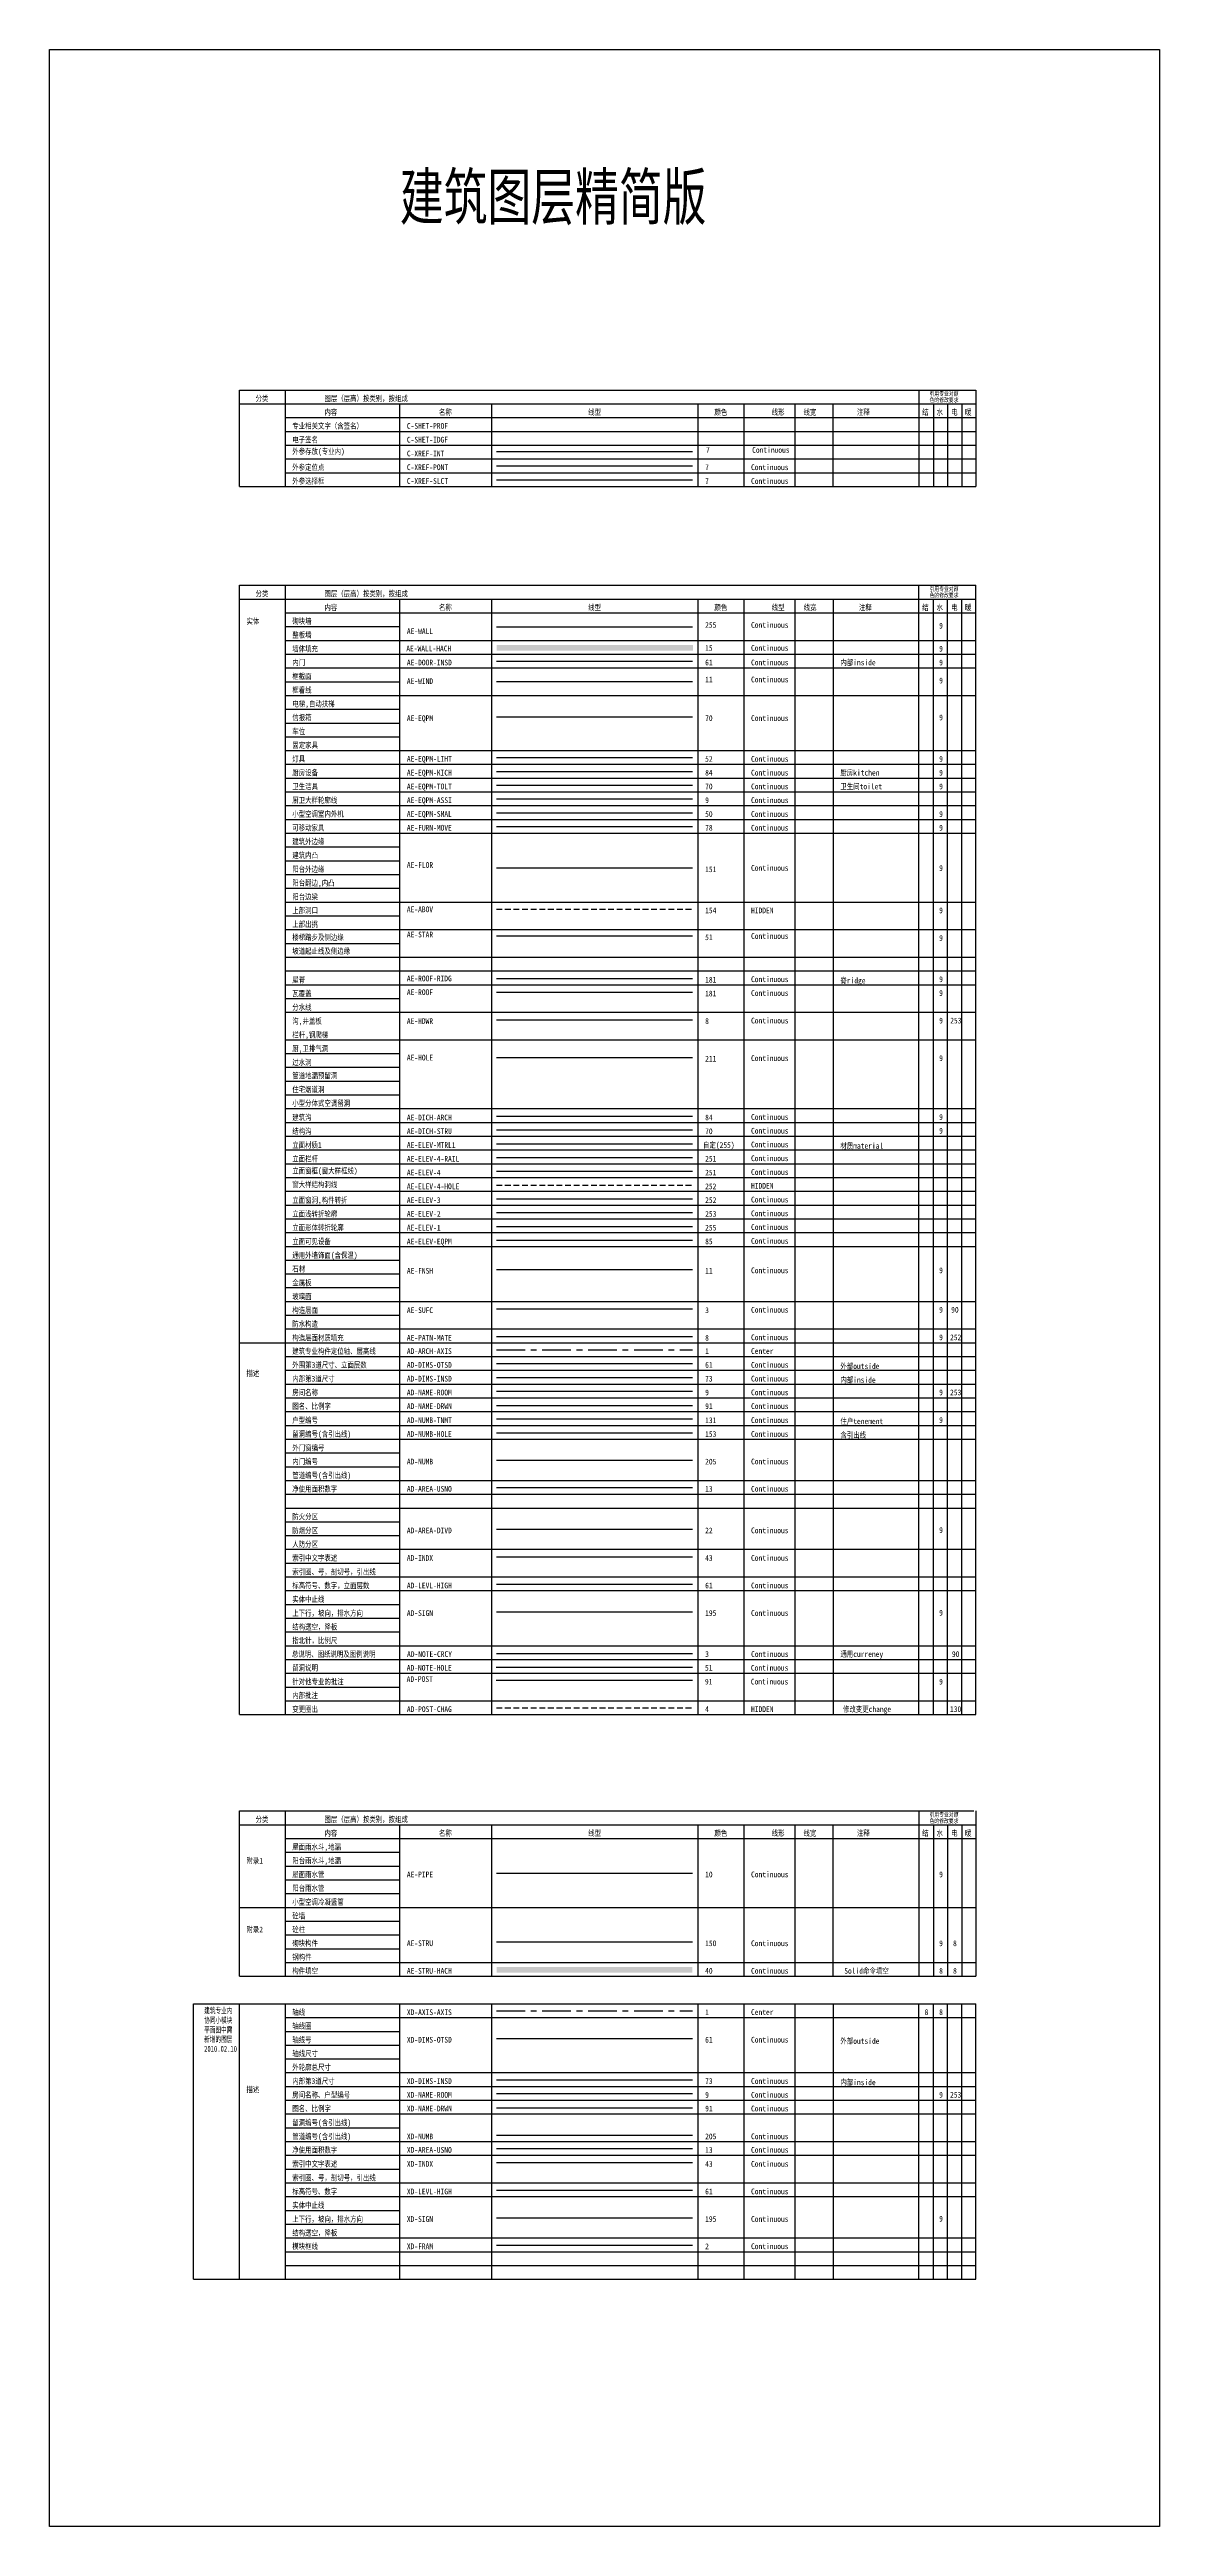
# Model space of a CAD drawing. Extents: x 517381295 to 519272522, y 3499086963 to 3500603577.
# Drawn here: x 517381295 to 517429672, y 3499239566 to 3499347477 of the extents above; entities that cross this region are included whole.
import ezdxf

# ---------------------------------------------------------------- set-up
doc = ezdxf.new("R2010")
doc.units = 0
doc.header["$LTSCALE"] = 1000
doc.header["$MEASUREMENT"] = 0
doc.linetypes.add('CENTER', pattern=[2, 1.25, -0.25, 0.25, -0.25])
doc.linetypes.add('HIDDEN', pattern=[0.375, 0.25, -0.125])
doc.layers.get('DEFPOINTS').update_dxf_attribs({"color": 8, "linetype": 'CONTINUOUS'})
for name, color, linetype in [('AD-ARCH-AXIS', 1, 'CENTER'), ('AD-AREA-DIVD', 22, 'CONTINUOUS'), ('AD-AREA-USNO', 13, 'CONTINUOUS'), ('AD-DIMS-INSD', 73, 'CONTINUOUS'), ('AD-DIMS-OTSD', 61, 'CONTINUOUS'), ('AD-INDX', 43, 'CONTINUOUS'), ('AD-LEVL-HIGH', 61, 'CONTINUOUS'), ('AD-NAME-DRWN', 91, 'CONTINUOUS'), ('AD-NAME-ROOM', 9, 'CONTINUOUS'), ('AD-NOTE-CRCY', 3, 'CONTINUOUS'), ('AD-NOTE-HOLE', 51, 'CONTINUOUS'), ('AD-NUMB', 205, 'CONTINUOUS'), ('AD-NUMB-HOLE', 153, 'CONTINUOUS'), ('AD-NUMB-TNMT', 131, 'CONTINUOUS'), ('AD-POST', 91, 'CONTINUOUS'), ('AD-POST-CHAG', 4, 'HIDDEN'), ('AD-SIGN', 195, 'CONTINUOUS'), ('AE-ABOV', 154, 'HIDDEN'), ('AE-DICH-ARCH', 84, 'CONTINUOUS'), ('AE-DICH-STRU', 70, 'CONTINUOUS'), ('AE-DOOR-INSD', 61, 'CONTINUOUS'), ('AE-ELEV-1', 255, 'CONTINUOUS'), ('AE-ELEV-2', 253, 'CONTINUOUS'), ('AE-ELEV-3', 252, 'CONTINUOUS'), ('AE-ELEV-4', 251, 'CONTINUOUS'), ('AE-ELEV-4-HOLE', 252, 'HIDDEN'), ('AE-ELEV-4-RAIL', 251, 'CONTINUOUS'), ('AE-ELEV-EQPM', 85, 'CONTINUOUS'), ('AE-ELEV-MTRL1', 7, 'CONTINUOUS'), ('AE-EQPM', 70, 'CONTINUOUS'), ('AE-EQPM-ASSI', 9, 'CONTINUOUS'), ('AE-EQPM-KICH', 84, 'CONTINUOUS'), ('AE-EQPM-LIHT', 52, 'CONTINUOUS'), ('AE-EQPM-SMAL', 50, 'CONTINUOUS'), ('AE-EQPM-TOLT', 70, 'CONTINUOUS'), ('AE-FLOR', 151, 'CONTINUOUS'), ('AE-FNSH', 11, 'CONTINUOUS'), ('AE-FURN-MOVE', 78, 'CONTINUOUS'), ('AE-HDWR', 8, 'CONTINUOUS'), ('AE-HOLE', 211, 'CONTINUOUS'), ('AE-PATN-MATE', 8, 'CONTINUOUS'), ('AE-PIPE', 10, 'CONTINUOUS'), ('AE-ROOF', 181, 'CONTINUOUS'), ('AE-ROOF-RIDG', 181, 'CONTINUOUS'), ('AE-STAR', 51, 'CONTINUOUS'), ('AE-STRU', 150, 'CONTINUOUS'), ('AE-STRU-HACH', 40, 'CONTINUOUS'), ('AE-SUFC', 3, 'CONTINUOUS'), ('AE-WALL', 255, 'CONTINUOUS'), ('AE-WALL-HACH', 15, 'CONTINUOUS'), ('AE-WIND', 11, 'CONTINUOUS'), ('C-XREF-INT', 7, 'CONTINUOUS'), ('XD-AREA-USNO', 13, 'CONTINUOUS'), ('XD-AXIS-AXIS', 1, 'CENTER'), ('XD-DIMS-INSD', 73, 'CONTINUOUS'), ('XD-DIMS-OTSD', 61, 'CONTINUOUS'), ('XD-INDX', 43, 'CONTINUOUS'), ('XD-LEVL-HIGH', 61, 'CONTINUOUS'), ('XD-NAME-DRWN', 91, 'CONTINUOUS'), ('XD-NAME-ROOM', 9, 'CONTINUOUS'), ('XD-NUMB', 205, 'CONTINUOUS'), ('XD-SIGN', 195, 'CONTINUOUS')]:
    doc.layers.add(name, color=color, linetype=linetype)
for name, color, linetype, plot in [('C-XREF-PONT', 7, 'CONTINUOUS', False), ('C-XREF-SLCT', 7, 'CONTINUOUS', False), ('XD-FRAM', 2, 'CONTINUOUS', False)]:
    doc.layers.add(name, color=color, linetype=linetype, plot=plot)
doc.styles.add('TH-STYLE1', font='STFANGSO.TTF', dxfattribs={"width": 0.7})

msp = doc.modelspace()

# ---------------------------------------------------------------- linework, layer by layer
at = {"layer": 'AD-ARCH-AXIS'}
msp.add_line((517400770.4, 3499290827.1), (517409323.4, 3499290827.1), dxfattribs=at)
at = {"layer": 'AD-AREA-DIVD'}
msp.add_line((517400770.4, 3499283016.4), (517409323.4, 3499283016.4), dxfattribs=at)
at = {"layer": 'AD-AREA-USNO'}
msp.add_line((517400770.4, 3499284827.1), (517409323.4, 3499284827.1), dxfattribs=at)
at = {"layer": 'AD-DIMS-INSD'}
msp.add_line((517400770.4, 3499289627.1), (517409323.4, 3499289627.1), dxfattribs=at)
at = {"layer": 'AD-DIMS-OTSD'}
msp.add_line((517400770.4, 3499290227.1), (517409323.4, 3499290227.1), dxfattribs=at)
at = {"layer": 'AD-INDX'}
msp.add_line((517400770.4, 3499281816.4), (517409323.4, 3499281816.4), dxfattribs=at)
at = {"layer": 'AD-LEVL-HIGH'}
msp.add_line((517400770.4, 3499280616.4), (517409323.4, 3499280616.4), dxfattribs=at)
at = {"layer": 'AD-NAME-DRWN'}
msp.add_line((517400770.4, 3499288397.8), (517409323.4, 3499288397.8), dxfattribs=at)
at = {"layer": 'AD-NAME-ROOM'}
msp.add_line((517400770.4, 3499289027.1), (517409323.4, 3499289027.1), dxfattribs=at)
at = {"layer": 'AD-NOTE-CRCY'}
msp.add_line((517400772.4, 3499277597.8), (517409325.4, 3499277597.8), dxfattribs=at)
at = {"layer": 'AD-NOTE-HOLE'}
msp.add_line((517400766.1, 3499276997.8), (517409319.1, 3499276997.8), dxfattribs=at)
at = {"layer": 'AD-NUMB'}
msp.add_line((517400770.4, 3499286016.4), (517409323.4, 3499286016.4), dxfattribs=at)
at = {"layer": 'AD-NUMB-HOLE'}
msp.add_line((517400770.4, 3499287216.4), (517409323.4, 3499287216.4), dxfattribs=at)
at = {"layer": 'AD-NUMB-TNMT'}
msp.add_line((517400770.4, 3499287816.4), (517409323.4, 3499287816.4), dxfattribs=at)
at = {"layer": 'AD-POST'}
msp.add_line((517400760.7, 3499276429.5), (517409313.7, 3499276429.5), dxfattribs=at)
at = {"layer": 'AD-POST-CHAG'}
msp.add_line((517400770.9, 3499275229.5), (517409323.8, 3499275229.5), dxfattribs=at)
at = {"layer": 'AD-SIGN'}
msp.add_line((517400770.4, 3499279416.4), (517409323.4, 3499279416.4), dxfattribs=at)
at = {"layer": 'AE-ABOV'}
msp.add_line((517400770.4, 3499310029.5), (517409323.4, 3499310029.5), dxfattribs=at)
at = {"layer": 'AE-DICH-ARCH'}
msp.add_line((517400770.4, 3499301007.9), (517409323.4, 3499301007.9), dxfattribs=at)
at = {"layer": 'AE-DICH-STRU'}
msp.add_line((517400770.4, 3499300407.9), (517409323.4, 3499300407.9), dxfattribs=at)
at = {"layer": 'AE-DOOR-INSD'}
msp.add_line((517400770.4, 3499320829.5), (517409323.4, 3499320829.5), dxfattribs=at)
at = {"layer": 'AE-ELEV-1'}
msp.add_line((517400770.4, 3499296207.9), (517409323.4, 3499296207.9), dxfattribs=at)
at = {"layer": 'AE-ELEV-2'}
msp.add_line((517400770.4, 3499296807.9), (517409323.4, 3499296807.9), dxfattribs=at)
at = {"layer": 'AE-ELEV-3'}
msp.add_line((517400770.4, 3499297407.9), (517409323.4, 3499297407.9), dxfattribs=at)
at = {"layer": 'AE-ELEV-4'}
msp.add_line((517400770.4, 3499298607.9), (517409323.4, 3499298607.9), dxfattribs=at)
at = {"layer": 'AE-ELEV-4-HOLE'}
msp.add_line((517400770.4, 3499298007.9), (517409323.4, 3499298007.9), dxfattribs=at)
at = {"layer": 'AE-ELEV-4-RAIL'}
msp.add_line((517400770.4, 3499299207.9), (517409323.4, 3499299207.9), dxfattribs=at)
at = {"layer": 'AE-ELEV-EQPM'}
msp.add_line((517400770.4, 3499295607.9), (517409323.4, 3499295607.9), dxfattribs=at)
at = {"layer": 'AE-ELEV-MTRL1'}
msp.add_line((517400770.4, 3499299807.9), (517409323.4, 3499299807.9), dxfattribs=at)
at = {"layer": 'AE-EQPM'}
msp.add_line((517400770.4, 3499318404.1), (517409323.4, 3499318404.1), dxfattribs=at)
at = {"layer": 'AE-EQPM-ASSI', "color": 9}
msp.add_line((517400770.4, 3499314829.5), (517409323.4, 3499314829.5), dxfattribs=at)
at = {"layer": 'AE-EQPM-KICH'}
msp.add_line((517400770.4, 3499316029.5), (517409323.4, 3499316029.5), dxfattribs=at)
at = {"layer": 'AE-EQPM-LIHT'}
msp.add_line((517400770.4, 3499316629.5), (517409323.4, 3499316629.5), dxfattribs=at)
at = {"layer": 'AE-EQPM-SMAL'}
msp.add_line((517400770.4, 3499314229.5), (517409323.4, 3499314229.5), dxfattribs=at)
at = {"layer": 'AE-EQPM-TOLT'}
msp.add_line((517400770.4, 3499315429.5), (517409323.4, 3499315429.5), dxfattribs=at)
at = {"layer": 'AE-FLOR'}
msp.add_line((517400770.4, 3499311820), (517409323.4, 3499311820), dxfattribs=at)
at = {"layer": 'AE-FNSH'}
msp.add_line((517400770.4, 3499294326.1), (517409323.4, 3499294326.1), dxfattribs=at)
at = {"layer": 'AE-FURN-MOVE'}
msp.add_line((517400770.4, 3499313629.5), (517409323.4, 3499313629.5), dxfattribs=at)
at = {"layer": 'AE-HDWR'}
msp.add_line((517400770.4, 3499305207.9), (517409323.4, 3499305207.9), dxfattribs=at)
at = {"layer": 'AE-HOLE'}
msp.add_line((517400770.4, 3499303568.3), (517409323.4, 3499303568.3), dxfattribs=at)
at = {"layer": 'AE-PATN-MATE'}
msp.add_line((517400770.4, 3499291410.5), (517409323.4, 3499291410.5), dxfattribs=at)
at = {"layer": 'AE-PIPE'}
msp.add_line((517400770.4, 3499268029.5), (517409323.4, 3499268029.5), dxfattribs=at)
at = {"layer": 'AE-ROOF'}
msp.add_line((517400770.4, 3499306407.9), (517409323.4, 3499306407.9), dxfattribs=at)
at = {"layer": 'AE-ROOF-RIDG'}
msp.add_line((517400770.4, 3499307007.9), (517409323.4, 3499307007.9), dxfattribs=at)
at = {"layer": 'AE-STAR'}
msp.add_line((517400770.4, 3499308858.1), (517409323.4, 3499308858.1), dxfattribs=at)
at = {"layer": 'AE-STRU'}
msp.add_line((517400770.4, 3499265029.5), (517409323.4, 3499265029.5), dxfattribs=at)
at = {"layer": 'AE-STRU-HACH'}
msp.add_solid([(517400781.3, 3499263935.5), (517400781.3, 3499263695.5), (517409308.9, 3499263935.5), (517409308.9, 3499263695.5)], dxfattribs=at)
at = {"layer": 'AE-SUFC'}
msp.add_line((517400770.4, 3499292610.5), (517409323.4, 3499292610.5), dxfattribs=at)
at = {"layer": 'AE-WALL'}
msp.add_line((517400770.4, 3499322320.9), (517409323.4, 3499322320.9), dxfattribs=at)
at = {"layer": 'AE-WALL-HACH'}
msp.add_solid([(517400790.2, 3499321528.7), (517400790.2, 3499321288.7), (517409334.9, 3499321528.7), (517409334.9, 3499321288.7)], dxfattribs=at)
at = {"layer": 'AE-WIND'}
msp.add_line((517400770.4, 3499319940.8), (517409323.4, 3499319940.8), dxfattribs=at)
at = {"layer": 'C-XREF-INT'}
msp.add_line((517400770.4, 3499329966.2), (517409323.4, 3499329966.2), dxfattribs=at)
at = {"layer": 'C-XREF-PONT'}
msp.add_line((517400770.4, 3499329336.1), (517409323.4, 3499329336.1), dxfattribs=at)
at = {"layer": 'C-XREF-SLCT'}
msp.add_line((517400770.4, 3499328736.1), (517409323.4, 3499328736.1), dxfattribs=at)
at = {"layer": 'DEFPOINTS'}
for p, q in [((517389575.8, 3499328442.9), (517389575.8, 3499332642.9)), ((517389575.8, 3499332642.9), (517421666.2, 3499332642.9)), ((517391575.8, 3499328442.9), (517391575.8, 3499332642.9)), ((517419190.4, 3499332642.9), (517419190.4, 3499328442.9)), ((517421666.2, 3499332642.9), (517421666.2, 3499328442.9)), ((517389575.8, 3499332042.9), (517421666.2, 3499332042.9)), ((517391575.8, 3499331442.9), (517421666.2, 3499331442.9)), ((517391575.8, 3499331442.9), (517421666.2, 3499331442.9)), ((517396570, 3499328442.9), (517396570, 3499332042.9)), ((517400570, 3499328442.9), (517400570, 3499332042.9)), ((517409570, 3499328442.9), (517409570, 3499332042.9)), ((517411570, 3499328442.9), (517411570, 3499332042.9)), ((517413791.3, 3499328442.9), (517413791.3, 3499332042.9)), ((517415455.8, 3499328442.9), (517415455.8, 3499332042.9)), ((517419822.1, 3499332042.9), (517419822.1, 3499328442.9)), ((517420428.3, 3499332042.9), (517420428.3, 3499328442.9)), ((517421060, 3499332042.9), (517421060, 3499328442.9)), ((517391575.8, 3499330842.9), (517421666.2, 3499330842.9)), ((517391575.8, 3499330242.9), (517421666.2, 3499330242.9)), ((517391575.8, 3499329642.9), (517421666.2, 3499329642.9)), ((517389575.8, 3499328442.9), (517421666.2, 3499328442.9)), ((517391575.8, 3499329042.9), (517421666.2, 3499329042.9)), ((517391575.8, 3499329042.9), (517421666.2, 3499329042.9)), ((517389575.8, 3499324136.3), (517421666.2, 3499324136.3)), ((517389575.8, 3499274936.3), (517389575.8, 3499324136.3)), ((517391575.8, 3499274936.3), (517391575.8, 3499324136.3)), ((517419190.4, 3499274936.3), (517419190.4, 3499324136.3)), ((517421666.2, 3499274936.3), (517421666.2, 3499324136.3)), ((517389575.8, 3499323536.3), (517421666.2, 3499323536.3)), ((517391575.8, 3499322936.3), (517421666.2, 3499322936.3)), ((517391575.8, 3499322936.3), (517396570, 3499322936.3)), ((517396570, 3499274936.3), (517396570, 3499323536.3)), ((517400570, 3499274936.3), (517400570, 3499323536.3)), ((517409570, 3499274936.3), (517409570, 3499323536.3)), ((517411570, 3499274936.3), (517411570, 3499323536.3)), ((517413795.8, 3499274936.3), (517413795.8, 3499323536.3)), ((517415464.1, 3499274936.3), (517415464.1, 3499323536.3)), ((517419822.1, 3499274936.3), (517419822.1, 3499323536.3)), ((517420428.3, 3499274936.3), (517420428.3, 3499323536.3)), ((517421060, 3499274936.3), (517421060, 3499323536.3)), ((517391575.8, 3499322336.3), (517396570, 3499322336.3)), ((517391575.8, 3499321736.3), (517421666.2, 3499321736.3)), ((517391575.8, 3499321136.3), (517421666.2, 3499321136.3)), ((517391575.8, 3499320536.3), (517421666.2, 3499320536.3)), ((517391575.8, 3499319936.3), (517396570, 3499319936.3)), ((517391575.8, 3499319936.3), (517396570, 3499319936.3)), ((517391575.8, 3499319336.3), (517421666.2, 3499319336.3)), ((517391575.8, 3499319336.3), (517396570, 3499319336.3)), ((517391575.8, 3499318736.3), (517396570, 3499318736.3)), ((517391575.8, 3499318136.3), (517396570, 3499318136.3)), ((517391575.8, 3499317536.3), (517396570, 3499317536.3)), ((517391575.8, 3499316936.3), (517421666.2, 3499316936.3)), ((517391575.8, 3499316336.3), (517421666.2, 3499316336.3)), ((517391575.8, 3499315736.3), (517421666.2, 3499315736.3)), ((517391575.8, 3499315136.3), (517421666.2, 3499315136.3)), ((517391575.8, 3499314536.3), (517421666.2, 3499314536.3)), ((517391575.8, 3499313936.3), (517421666.2, 3499313936.3)), ((517391575.8, 3499313336.3), (517421666.2, 3499313336.3)), ((517391575.8, 3499312736.3), (517396570, 3499312736.3)), ((517391575.8, 3499312736.3), (517396570, 3499312736.3)), ((517391575.8, 3499312736.3), (517396570, 3499312736.3)), ((517391575.8, 3499312136.3), (517396570, 3499312136.3)), ((517391575.8, 3499311536.3), (517396570, 3499311536.3)), ((517391575.8, 3499310936.3), (517396570, 3499310936.3)), ((517391575.8, 3499310336.3), (517421666.2, 3499310336.3)), ((517391575.8, 3499309736.3), (517396570, 3499309736.3)), ((517391575.8, 3499309136.3), (517421666.2, 3499309136.3)), ((517391575.8, 3499308536.3), (517396570, 3499308536.3)), ((517391575.8, 3499307936.3), (517421666.2, 3499307936.3)), ((517391575.8, 3499307336.3), (517421666.2, 3499307336.3)), ((517391575.8, 3499306736.3), (517421666.2, 3499306736.3)), ((517391575.8, 3499306136.3), (517396570, 3499306136.3)), ((517391575.8, 3499305536.3), (517421666.2, 3499305536.3)), ((517391575.8, 3499304336.3), (517421666.2, 3499304336.3)), ((517391575.8, 3499303736.3), (517396570, 3499303736.3)), ((517391575.8, 3499303136.3), (517396570, 3499303136.3)), ((517391575.8, 3499302536.3), (517396570, 3499302536.3)), ((517391575.8, 3499301936.3), (517396570, 3499301936.3)), ((517391575.8, 3499301336.3), (517421666.2, 3499301336.3)), ((517391575.8, 3499300736.3), (517421666.2, 3499300736.3)), ((517391575.8, 3499300136.3), (517421666.2, 3499300136.3)), ((517391575.8, 3499299536.3), (517421666.2, 3499299536.3)), ((517391575.8, 3499298936.3), (517421666.2, 3499298936.3)), ((517391575.8, 3499298336.3), (517421666.2, 3499298336.3)), ((517391575.8, 3499297736.3), (517421666.2, 3499297736.3)), ((517391575.8, 3499297136.3), (517421666.2, 3499297136.3)), ((517391575.8, 3499296536.3), (517421666.2, 3499296536.3)), ((517391575.8, 3499295936.3), (517421666.2, 3499295936.3)), ((517391575.8, 3499295336.3), (517421666.2, 3499295336.3)), ((517391575.8, 3499294736.3), (517396570, 3499294736.3)), ((517400570, 3499295336.3), (517421666.2, 3499295336.3)), ((517391575.8, 3499294136.3), (517396570, 3499294136.3)), ((517391575.8, 3499293536.3), (517396570, 3499293536.3)), ((517391575.8, 3499292936.3), (517421666.2, 3499292936.3)), ((517391575.8, 3499292336.3), (517396570, 3499292336.3)), ((517391575.8, 3499291736.3), (517421666.2, 3499291736.3)), ((517389575.8, 3499291136.3), (517421666.2, 3499291136.3)), ((517391575.8, 3499290536.3), (517421666.2, 3499290536.3)), ((517391575.8, 3499289936.3), (517421666.2, 3499289936.3)), ((517391575.8, 3499289336.3), (517421666.2, 3499289336.3)), ((517391575.8, 3499288736.3), (517421666.2, 3499288736.3)), ((517391575.8, 3499288136.3), (517421666.2, 3499288136.3)), ((517391575.8, 3499287536.3), (517421666.2, 3499287536.3)), ((517391575.8, 3499286936.3), (517421666.2, 3499286936.3)), ((517391575.8, 3499286336.3), (517396570, 3499286336.3)), ((517391575.8, 3499285736.3), (517396570, 3499285736.3)), ((517391575.8, 3499285136.3), (517421666.2, 3499285136.3)), ((517391575.8, 3499284536.3), (517421666.2, 3499284536.3)), ((517391575.8, 3499283936.3), (517421666.2, 3499283936.3)), ((517391575.8, 3499283336.3), (517396570, 3499283336.3)), ((517391575.8, 3499282736.3), (517396570, 3499282736.3)), ((517391575.8, 3499282136.3), (517421666.2, 3499282136.3)), ((517391575.8, 3499281536.3), (517396570, 3499281536.3)), ((517391575.8, 3499280936.3), (517421666.2, 3499280936.3)), ((517391575.8, 3499280336.3), (517421666.2, 3499280336.3)), ((517391575.8, 3499279736.3), (517396570, 3499279736.3)), ((517391575.8, 3499279136.3), (517396570, 3499279136.3)), ((517391575.8, 3499278536.3), (517396570, 3499278536.3)), ((517391575.8, 3499277936.3), (517421666.2, 3499277936.3)), ((517391575.8, 3499277336.3), (517421666.2, 3499277336.3)), ((517391575.8, 3499276736.3), (517421666.2, 3499276736.3)), ((517391575.8, 3499276136.3), (517396570, 3499276136.3)), ((517391575.8, 3499275536.3), (517421666.2, 3499275536.3)), ((517389575.8, 3499274936.3), (517421666.2, 3499274936.3)), ((517389575.8, 3499270736.3), (517421575.8, 3499270736.3)), ((517389575.8, 3499263536.3), (517389575.8, 3499270736.3)), ((517389575.8, 3499270136.3), (517421666.2, 3499270136.3)), ((517391575.8, 3499263536.3), (517391575.8, 3499270736.3)), ((517396570, 3499263536.3), (517396570, 3499270136.3)), ((517400570, 3499263536.3), (517400570, 3499270136.3)), ((517409570, 3499263536.3), (517409570, 3499270136.3)), ((517411570, 3499263536.3), (517411570, 3499270136.3)), ((517413791.3, 3499263536.3), (517413791.3, 3499270136.3)), ((517415455.8, 3499263536.3), (517415455.8, 3499270136.3)), ((517419190.4, 3499270736.3), (517419190.4, 3499263536.3)), ((517419822.1, 3499270136.3), (517419822.1, 3499263536.3)), ((517420428.3, 3499270136.3), (517420428.3, 3499263536.3)), ((517421060, 3499270136.3), (517421060, 3499263536.3)), ((517421666.2, 3499270736.3), (517421666.2, 3499263536.3)), ((517391575.8, 3499269536.3), (517421666.2, 3499269536.3)), ((517391575.8, 3499269536.3), (517421666.2, 3499269536.3)), ((517391575.8, 3499268936.3), (517396570, 3499268936.3)), ((517391575.8, 3499268336.3), (517396570, 3499268336.3)), ((517391575.8, 3499267736.3), (517396570, 3499267736.3)), ((517391575.8, 3499267736.3), (517396570, 3499267736.3)), ((517389575.8, 3499266536.3), (517421666.2, 3499266536.3)), ((517391575.8, 3499267136.3), (517396570, 3499267136.3)), ((517391575.8, 3499265936.3), (517396570, 3499265936.3)), ((517391575.8, 3499265336.3), (517396570, 3499265336.3)), ((517391575.8, 3499264736.3), (517396570, 3499264736.3)), ((517389575.8, 3499263536.3), (517421666.2, 3499263536.3)), ((517391575.8, 3499264136.3), (517421666.2, 3499264136.3)), ((517387575.8, 3499262336.3), (517421666.2, 3499262336.3)), ((517387575.8, 3499250336.3), (517387575.8, 3499262336.3)), ((517389575.8, 3499250336.3), (517389575.8, 3499262336.3)), ((517391575.8, 3499250336.3), (517391575.8, 3499262336.3)), ((517396570, 3499250336.3), (517396570, 3499262336.3)), ((517400570, 3499250336.3), (517400570, 3499262336.3)), ((517409570, 3499250336.3), (517409570, 3499262336.3)), ((517411570, 3499250336.3), (517411570, 3499262336.3)), ((517413795.8, 3499250336.3), (517413795.8, 3499262336.3)), ((517415464.1, 3499250336.3), (517415464.1, 3499262336.3)), ((517419190.4, 3499250336.3), (517419190.4, 3499262336.3)), ((517419822.1, 3499250336.3), (517419822.1, 3499262336.3)), ((517420428.3, 3499250336.3), (517420428.3, 3499262336.3)), ((517421060, 3499250336.3), (517421060, 3499262336.3)), ((517421666.2, 3499250336.3), (517421666.2, 3499262336.3)), ((517391575.8, 3499261736.3), (517421666.2, 3499261736.3)), ((517391575.8, 3499261136.3), (517396570, 3499261136.3)), ((517391575.8, 3499260536.3), (517396570, 3499260536.3)), ((517391575.8, 3499259936.3), (517396570, 3499259936.3)), ((517391575.8, 3499259336.3), (517421666.2, 3499259336.3)), ((517391575.8, 3499258736.3), (517421666.2, 3499258736.3)), ((517391575.8, 3499258136.3), (517421666.2, 3499258136.3)), ((517391575.8, 3499257536.3), (517421666.2, 3499257536.3)), ((517391575.8, 3499256936.3), (517396570, 3499256936.3)), ((517391575.8, 3499256336.3), (517421666.2, 3499256336.3)), ((517391575.8, 3499255736.3), (517421666.2, 3499255736.3)), ((517391575.8, 3499255736.3), (517421666.2, 3499255736.3)), ((517391575.8, 3499255136.3), (517396570, 3499255136.3)), ((517391575.8, 3499254536.3), (517421666.2, 3499254536.3)), ((517391575.8, 3499253936.3), (517421666.2, 3499253936.3)), ((517391575.8, 3499253336.3), (517396570, 3499253336.3)), ((517391575.8, 3499252736.3), (517396570, 3499252736.3)), ((517391575.8, 3499252136.3), (517421666.2, 3499252136.3)), ((517391575.8, 3499251536.3), (517421666.2, 3499251536.3)), ((517387575.8, 3499250336.3), (517421666.2, 3499250336.3)), ((517389575.8, 3499250336.3), (517421575.8, 3499250336.3)), ((517391575.8, 3499250936.3), (517421666.2, 3499250936.3))]:
    msp.add_line(p, q, dxfattribs=at)
msp.add_lwpolyline([(517381295.1, 3499347477.3), (517429672.1, 3499347477.3), (517429672.1, 3499239565.6), (517381295.1, 3499239565.6)], close=True, dxfattribs=at)
at = {"layer": 'XD-AREA-USNO'}
msp.add_line((517400770.4, 3499256027.1), (517409323.4, 3499256027.1), dxfattribs=at)
at = {"layer": 'XD-AXIS-AXIS'}
msp.add_line((517400770.4, 3499262024.5), (517409323.4, 3499262024.5), dxfattribs=at)
at = {"layer": 'XD-DIMS-INSD'}
msp.add_line((517400770.4, 3499259027.1), (517409323.4, 3499259027.1), dxfattribs=at)
at = {"layer": 'XD-DIMS-OTSD'}
msp.add_line((517400770.4, 3499260827.1), (517409323.4, 3499260827.1), dxfattribs=at)
at = {"layer": 'XD-FRAM'}
msp.add_line((517400770.4, 3499251827.1), (517409323.4, 3499251827.1), dxfattribs=at)
at = {"layer": 'XD-INDX'}
msp.add_line((517400770.4, 3499255416.4), (517409323.4, 3499255416.4), dxfattribs=at)
at = {"layer": 'XD-LEVL-HIGH'}
msp.add_line((517400770.4, 3499254216.4), (517409323.4, 3499254216.4), dxfattribs=at)
at = {"layer": 'XD-NAME-DRWN'}
msp.add_line((517400770.4, 3499257797.8), (517409323.4, 3499257797.8), dxfattribs=at)
at = {"layer": 'XD-NAME-ROOM'}
msp.add_line((517400770.4, 3499258427.1), (517409323.4, 3499258427.1), dxfattribs=at)
at = {"layer": 'XD-NUMB'}
msp.add_line((517400770.4, 3499256616.4), (517409323.4, 3499256616.4), dxfattribs=at)
at = {"layer": 'XD-SIGN'}
msp.add_line((517400770.4, 3499253016.4), (517409323.4, 3499253016.4), dxfattribs=at)

# ---------------------------------------------------------------- texts
at = {"layer": 'AD-ARCH-AXIS', "style": 'TH-STYLE1', "width": 0.8}
for s, p in [('建筑专业构件定位轴、层高线', (517391875.8, 3499290645.2)), ('AD-ARCH-AXIS', (517396870, 3499290645.2)), ('1', (517409870, 3499290645.2)), ('Center', (517411870, 3499290647.7))]:
    msp.add_text(s, height=250, dxfattribs=at).set_placement(p)
at = {"layer": 'AD-AREA-DIVD', "style": 'TH-STYLE1', "width": 0.8}
for s, p in [('防火分区', (517391875.8, 3499283434.6)), ('防烟分区', (517391875.8, 3499282834.6)), ('AD-AREA-DIVD', (517396870, 3499282834.6)), ('22', (517409870, 3499282834.6)), ('Continuous', (517411870, 3499282837)), ('人防分区', (517391875.8, 3499282234.6))]:
    msp.add_text(s, height=250, dxfattribs=at).set_placement(p)
at = {"layer": 'AD-AREA-USNO', "style": 'TH-STYLE1', "width": 0.8}
for s, p in [('净使用面积数字', (517391875.8, 3499284645.2)), ('AD-AREA-USNO', (517396870, 3499284645.2)), ('13', (517409870, 3499284645.2)), ('Continuous', (517411870, 3499284647.7))]:
    msp.add_text(s, height=250, dxfattribs=at).set_placement(p)
at = {"layer": 'AD-DIMS-INSD', "style": 'TH-STYLE1', "width": 0.8}
for s, p in [('内部第3道尺寸', (517391875.8, 3499289445.2)), ('AD-DIMS-INSD', (517396870, 3499289445.2)), ('73', (517409870, 3499289445.2)), ('Continuous', (517411870, 3499289447.7)), ('内部inside', (517415764.1, 3499289391.6))]:
    msp.add_text(s, height=250, dxfattribs=at).set_placement(p)
at = {"layer": 'AD-DIMS-OTSD', "style": 'TH-STYLE1', "width": 0.8}
for s, p in [('外围第3道尺寸、立面层数', (517391875.8, 3499290045.2)), ('AD-DIMS-OTSD', (517396870, 3499290045.2)), ('61', (517409870, 3499290045.2)), ('Continuous', (517411870, 3499290047.7)), ('外部outside', (517415764.1, 3499289991.6))]:
    msp.add_text(s, height=250, dxfattribs=at).set_placement(p)
at = {"layer": 'AD-INDX', "style": 'TH-STYLE1', "width": 0.8}
for s, p in [('索引中文字表述', (517391875.8, 3499281634.6)), ('AD-INDX', (517396870, 3499281634.6)), ('43', (517409870, 3499281634.6)), ('Continuous', (517411870, 3499281637)), ('索引圈、号，剖切号，引出线', (517391875.8, 3499281034.6))]:
    msp.add_text(s, height=250, dxfattribs=at).set_placement(p)
at = {"layer": 'AD-LEVL-HIGH', "style": 'TH-STYLE1', "width": 0.8}
for s, p in [('标高符号、数字，立面层数', (517391875.8, 3499280434.6)), ('AD-LEVL-HIGH', (517396870, 3499280434.6)), ('61', (517409870, 3499280434.6)), ('Continuous', (517411870, 3499280437))]:
    msp.add_text(s, height=250, dxfattribs=at).set_placement(p)
at = {"layer": 'AD-NAME-DRWN', "style": 'TH-STYLE1', "width": 0.8}
for s, p in [('图名、比例字', (517391875.8, 3499288247.7)), ('AD-NAME-DRWN', (517396870, 3499288247.7)), ('91', (517409870, 3499288247.7)), ('Continuous', (517411870, 3499288247.7))]:
    msp.add_text(s, height=250, dxfattribs=at).set_placement(p)
at = {"layer": 'AD-NAME-ROOM', "style": 'TH-STYLE1', "width": 0.8}
for s, p in [('房间名称', (517391875.8, 3499288845.2)), ('AD-NAME-ROOM', (517396870, 3499288845.2)), ('9', (517409870, 3499288845.2)), ('Continuous', (517411870, 3499288847.7))]:
    msp.add_text(s, height=250, dxfattribs=at).set_placement(p)
at = {"layer": 'AD-NOTE-CRCY', "style": 'TH-STYLE1', "width": 0.8}
for s, p in [('总说明、图纸说明及图例说明', (517391861.5, 3499277447.7)), ('AD-NOTE-CRCY', (517396877.1, 3499277447.7)), ('3', (517409872, 3499277447.7)), ('Continuous', (517411872, 3499277447.7)), ('通用curreney', (517415764.1, 3499277447.7))]:
    msp.add_text(s, height=250, dxfattribs=at).set_placement(p)
at = {"layer": 'AD-NOTE-HOLE', "style": 'TH-STYLE1', "width": 0.8}
for s, p in [('留洞说明', (517391875.8, 3499276847.7)), ('AD-NOTE-HOLE', (517396865.7, 3499276847.7)), ('51', (517409865.7, 3499276847.7)), ('Continuous', (517411865.7, 3499276847.7))]:
    msp.add_text(s, height=250, dxfattribs=at).set_placement(p)
at = {"layer": 'AD-NUMB', "style": 'TH-STYLE1', "width": 0.8}
for s, p in [('外门窗编号', (517391875.8, 3499286434.6)), ('内门编号', (517391875.8, 3499285834.6)), ('AD-NUMB', (517396870, 3499285834.6)), ('205', (517409870, 3499285834.6)), ('Continuous', (517411870, 3499285837)), ('管道编号(含引出线)', (517391875.8, 3499285234.6))]:
    msp.add_text(s, height=250, dxfattribs=at).set_placement(p)
at = {"layer": 'AD-NUMB-HOLE', "style": 'TH-STYLE1', "width": 0.8}
for s, p in [('留洞编号(含引出线)', (517391875.8, 3499287034.6)), ('AD-NUMB-HOLE', (517396870, 3499287034.6)), ('153', (517409870, 3499287034.6)), ('Continuous', (517411870, 3499287037)), ('含引出线', (517415764.1, 3499286991.6))]:
    msp.add_text(s, height=250, dxfattribs=at).set_placement(p)
at = {"layer": 'AD-NUMB-TNMT', "style": 'TH-STYLE1', "width": 0.8}
for s, p in [('户型编号', (517391875.8, 3499287634.6)), ('AD-NUMB-TNMT', (517396870, 3499287634.6)), ('131', (517409870, 3499287634.6)), ('Continuous', (517411870, 3499287637)), ('住户tenement', (517415764.1, 3499287591.6))]:
    msp.add_text(s, height=250, dxfattribs=at).set_placement(p)
at = {"layer": 'AD-POST', "style": 'TH-STYLE1', "width": 0.8}
for s, p in [('针对他专业的批注', (517391875.8, 3499276247.7)), ('AD-POST', (517396860.3, 3499276358.9)), ('91', (517409860.3, 3499276247.7)), ('Continuous', (517411860.3, 3499276247.7)), ('内部批注', (517391875.8, 3499275647.7))]:
    msp.add_text(s, height=250, dxfattribs=at).set_placement(p)
at = {"layer": 'AD-POST-CHAG', "style": 'TH-STYLE1', "width": 0.8}
for s, p in [('变更圈出', (517391875.8, 3499275047.7)), ('AD-POST-CHAG', (517396870.5, 3499275047.7)), ('4', (517409870.5, 3499275047.7)), ('HIDDEN', (517411870.5, 3499275047.7)), ('修改变更change', (517415875.8, 3499275047.7))]:
    msp.add_text(s, height=250, dxfattribs=at).set_placement(p)
at = {"layer": 'AD-SIGN', "style": 'TH-STYLE1', "width": 0.8}
for s, p in [('上下行，坡向，排水方向', (517391875.8, 3499279234.6)), ('实体中止线', (517391875.8, 3499279834.6)), ('AD-SIGN', (517396870, 3499279234.6)), ('195', (517409870, 3499279234.6)), ('Continuous', (517411870, 3499279237)), ('结构透空，降板', (517391875.8, 3499278634.6)), ('指北针，比例尺', (517391875.8, 3499278034.6))]:
    msp.add_text(s, height=250, dxfattribs=at).set_placement(p)
at = {"layer": 'AE-ABOV', "style": 'TH-STYLE1', "width": 0.8}
for s, p in [('上部洞口', (517391875.8, 3499309847.7)), ('AE-ABOV', (517396870, 3499309895)), ('154', (517409870, 3499309847.7)), ('HIDDEN', (517411870, 3499309847.7)), ('上部出挑', (517391875.8, 3499309247.7))]:
    msp.add_text(s, height=250, dxfattribs=at).set_placement(p)
at = {"layer": 'AE-DICH-ARCH', "style": 'TH-STYLE1', "width": 0.8}
for s, p in [('建筑沟', (517391875.8, 3499300826.1)), ('AE-DICH-ARCH', (517396870, 3499300826.1)), ('84', (517409870, 3499300826.1)), ('Continuous', (517411870, 3499300847.7))]:
    msp.add_text(s, height=250, dxfattribs=at).set_placement(p)
at = {"layer": 'AE-DICH-STRU', "style": 'TH-STYLE1', "width": 0.8}
for s, p in [('结构沟', (517391875.8, 3499300226.1)), ('AE-DICH-STRU', (517396870, 3499300226.1)), ('70', (517409870, 3499300226.1)), ('Continuous', (517411870, 3499300247.7))]:
    msp.add_text(s, height=250, dxfattribs=at).set_placement(p)
at = {"layer": 'AE-DOOR-INSD', "style": 'TH-STYLE1', "width": 0.8}
for s, p in [('内门', (517391875.8, 3499320647.7)), ('AE-DOOR-INSD', (517396870, 3499320647.7)), ('61', (517409870, 3499320647.7)), ('Continuous', (517411870, 3499320647.7)), ('内部inside', (517415764.1, 3499320647.7))]:
    msp.add_text(s, height=250, dxfattribs=at).set_placement(p)
at = {"layer": 'AE-ELEV-1', "style": 'TH-STYLE1', "width": 0.8}
for s, p in [('立面形体转折轮廓', (517391875.8, 3499296026.1)), ('AE-ELEV-1', (517396870, 3499296026.1)), ('255', (517409870, 3499296026.1)), ('Continuous', (517411870, 3499296047.7))]:
    msp.add_text(s, height=250, dxfattribs=at).set_placement(p)
at = {"layer": 'AE-ELEV-2', "style": 'TH-STYLE1', "width": 0.8}
for s, p in [('立面浅转折轮廓', (517391875.8, 3499296626.1)), ('AE-ELEV-2', (517396870, 3499296626.1)), ('253', (517409870, 3499296626.1)), ('Continuous', (517411870, 3499296647.7))]:
    msp.add_text(s, height=250, dxfattribs=at).set_placement(p)
at = {"layer": 'AE-ELEV-3', "style": 'TH-STYLE1', "width": 0.8}
for s, p in [('立面窗洞,构件转折', (517391875.8, 3499297226.1)), ('AE-ELEV-3', (517396870, 3499297226.1)), ('252', (517409870, 3499297226.1)), ('Continuous', (517411870, 3499297247.7))]:
    msp.add_text(s, height=250, dxfattribs=at).set_placement(p)
at = {"layer": 'AE-ELEV-4', "style": 'TH-STYLE1', "width": 0.8}
for s, p in [('立面窗框(窗大样框线)', (517391875.8, 3499298506)), ('AE-ELEV-4', (517396870, 3499298426.1)), ('251', (517409870, 3499298426.1)), ('Continuous', (517411870, 3499298447.7))]:
    msp.add_text(s, height=250, dxfattribs=at).set_placement(p)
at = {"layer": 'AE-ELEV-4-HOLE', "style": 'TH-STYLE1', "width": 0.8}
for s, p in [('窗大样结构洞线', (517391875.8, 3499297906)), ('AE-ELEV-4-HOLE', (517396870, 3499297826.1)), ('252', (517409870, 3499297826.1)), ('HIDDEN', (517411870, 3499297847.7))]:
    msp.add_text(s, height=250, dxfattribs=at).set_placement(p)
at = {"layer": 'AE-ELEV-4-RAIL', "style": 'TH-STYLE1', "width": 0.8}
for s, p in [('立面栏杆', (517391875.8, 3499299026.1)), ('AE-ELEV-4-RAIL', (517396870, 3499299026.1)), ('251', (517409870, 3499299026.1)), ('Continuous', (517411870, 3499299047.7))]:
    msp.add_text(s, height=250, dxfattribs=at).set_placement(p)
at = {"layer": 'AE-ELEV-EQPM', "style": 'TH-STYLE1', "width": 0.8}
for s, p in [('立面可见设备', (517391875.8, 3499295426.1)), ('AE-ELEV-EQPM', (517396870, 3499295426.1)), ('85', (517409870, 3499295426.1)), ('Continuous', (517411870, 3499295447.7))]:
    msp.add_text(s, height=250, dxfattribs=at).set_placement(p)
at = {"layer": 'AE-ELEV-MTRL1', "style": 'TH-STYLE1', "width": 0.8}
for s, p in [('立面材质1', (517391875.8, 3499299626.1)), ('AE-ELEV-MTRL1', (517396870, 3499299626.1)), ('自定(255)', (517409777.3, 3499299626.1)), ('Continuous', (517411870, 3499299647.7)), ('材质material', (517415764.1, 3499299591.6))]:
    msp.add_text(s, height=250, dxfattribs=at).set_placement(p)
at = {"layer": 'AE-EQPM', "style": 'TH-STYLE1', "width": 0.8}
for s, p in [('信报箱', (517391875.8, 3499318247.7)), ('电梯,自动扶梯', (517391875.8, 3499318847.7)), ('AE-EQPM', (517396870, 3499318222.3)), ('70', (517409870, 3499318222.3)), ('Continuous', (517411870, 3499318222.3)), ('车位', (517391875.8, 3499317647.7)), ('固定家具', (517391875.8, 3499317047.7))]:
    msp.add_text(s, height=250, dxfattribs=at).set_placement(p)
at = {"layer": 'AE-EQPM-ASSI', "color": 9, "style": 'TH-STYLE1', "width": 0.8}
for s, p in [('厨卫大样轮廓线', (517391875.8, 3499314647.7)), ('AE-EQPM-ASSI', (517396870, 3499314647.7)), ('9', (517409870, 3499314647.7)), ('Continuous', (517411870, 3499314647.7))]:
    msp.add_text(s, height=250, dxfattribs=at).set_placement(p)
at = {"layer": 'AE-EQPM-KICH', "style": 'TH-STYLE1', "width": 0.8}
for s, p in [('厨房设备', (517391875.8, 3499315847.7)), ('Continuous', (517411870, 3499315847.7)), ('厨房kitchen', (517415764.1, 3499315847.7)), ('AE-EQPM-KICH', (517396870, 3499315847.7)), ('84', (517409870, 3499315847.7))]:
    msp.add_text(s, height=250, dxfattribs=at).set_placement(p)
at = {"layer": 'AE-EQPM-LIHT', "style": 'TH-STYLE1', "width": 0.8}
for s, p in [('灯具', (517391875.8, 3499316447.7)), ('AE-EQPM-LIHT', (517396870, 3499316447.7)), ('52', (517409870, 3499316447.7)), ('Continuous', (517411870, 3499316447.7))]:
    msp.add_text(s, height=250, dxfattribs=at).set_placement(p)
at = {"layer": 'AE-EQPM-SMAL', "style": 'TH-STYLE1', "width": 0.8}
for s, p in [('小型空调室内外机', (517391875.8, 3499314047.7)), ('AE-EQPM-SMAL', (517396870, 3499314047.7)), ('50', (517409870, 3499314047.7)), ('Continuous', (517411870, 3499314047.7))]:
    msp.add_text(s, height=250, dxfattribs=at).set_placement(p)
at = {"layer": 'AE-EQPM-TOLT', "style": 'TH-STYLE1', "width": 0.8}
for s, p in [('卫生洁具', (517391875.8, 3499315247.7)), ('AE-EQPM-TOLT', (517396870, 3499315247.7)), ('70', (517409870, 3499315247.7)), ('Continuous', (517411870, 3499315247.7)), ('卫生间toilet', (517415764.1, 3499315247.7))]:
    msp.add_text(s, height=250, dxfattribs=at).set_placement(p)
at = {"layer": 'AE-FLOR', "style": 'TH-STYLE1', "width": 0.8}
for s, p in [('建筑外边缘', (517391875.8, 3499312847.7)), ('建筑内凸', (517391875.8, 3499312247.7)), ('阳台外边缘', (517391875.8, 3499311642.3)), ('AE-FLOR', (517396870, 3499311825.7)), ('151', (517409870, 3499311638.2)), ('Continuous', (517411870, 3499311698.4)), ('阳台翻边,内凸', (517391875.8, 3499311042.3)), ('阳台边梁', (517391875.8, 3499310442.3))]:
    msp.add_text(s, height=250, dxfattribs=at).set_placement(p)
at = {"layer": 'AE-FNSH', "style": 'TH-STYLE1', "width": 0.8}
for s, p in [('通用外墙饰面(含保温)', (517391875.8, 3499294826.1)), ('石材', (517391875.8, 3499294226.1)), ('金属板', (517391875.8, 3499293626.1)), ('AE-FNSH', (517396870, 3499294144.2)), ('11', (517409870, 3499294144.2)), ('Continuous', (517411870, 3499294165.8)), ('玻璃面', (517391875.8, 3499293026.1))]:
    msp.add_text(s, height=250, dxfattribs=at).set_placement(p)
at = {"layer": 'AE-FURN-MOVE', "style": 'TH-STYLE1', "width": 0.8}
for s, p in [('可移动家具', (517391875.8, 3499313447.7)), ('AE-FURN-MOVE', (517396870, 3499313447.7)), ('78', (517409870, 3499313447.7)), ('Continuous', (517411870, 3499313447.7))]:
    msp.add_text(s, height=250, dxfattribs=at).set_placement(p)
at = {"layer": 'AE-HDWR', "style": 'TH-STYLE1', "width": 0.8}
for s, p in [('栏杆,钢爬梯', (517391875.8, 3499304426.1)), ('沟,井盖板', (517391875.8, 3499305026.1)), ('AE-HDWR', (517396870, 3499305026.1)), ('8', (517409870, 3499305026.1)), ('Continuous', (517411870, 3499305047.7))]:
    msp.add_text(s, height=250, dxfattribs=at).set_placement(p)
at = {"layer": 'AE-HOLE', "style": 'TH-STYLE1', "width": 0.8}
for s, p in [('厨,卫排气洞', (517391875.8, 3499303826.1)), ('过水洞', (517391875.8, 3499303226.1)), ('AE-HOLE', (517396870, 3499303434.3)), ('211', (517409870, 3499303386.4)), ('Continuous', (517411870, 3499303408)), ('住宅烟道洞', (517391875.8, 3499302047.7)), ('管道地漏预留洞', (517391875.8, 3499302647.7)), ('小型分体式空调留洞', (517391875.8, 3499301447.7))]:
    msp.add_text(s, height=250, dxfattribs=at).set_placement(p)
at = {"layer": 'AE-PATN-MATE', "style": 'TH-STYLE1', "width": 0.8}
for s, p in [('构造层面材质填充', (517391875.8, 3499291228.6)), ('AE-PATN-MATE', (517396870, 3499291228.6)), ('8', (517409870, 3499291228.6)), ('Continuous', (517411870, 3499291247.7))]:
    msp.add_text(s, height=250, dxfattribs=at).set_placement(p)
at = {"layer": 'AE-PIPE', "style": 'TH-STYLE1', "width": 0.8}
for s, p in [('屋面雨水斗,地漏', (517391875.8, 3499269047.7)), ('阳台雨水斗,地漏', (517391875.8, 3499268447.7)), ('屋面雨水管', (517391875.8, 3499267847.7)), ('AE-PIPE', (517396870, 3499267847.7)), ('10', (517409870, 3499267847.7)), ('Continuous', (517411870, 3499267847.7)), ('小型空调冷凝竖管', (517391875.8, 3499266647.7)), ('阳台雨水管', (517391875.8, 3499267247.7))]:
    msp.add_text(s, height=250, dxfattribs=at).set_placement(p)
at = {"layer": 'AE-ROOF', "style": 'TH-STYLE1', "width": 0.8}
for s, p in [('瓦覆盖', (517391875.8, 3499306226.1)), ('AE-ROOF', (517396870, 3499306282.8)), ('181', (517409870, 3499306226.1)), ('Continuous', (517411870, 3499306247.7)), ('分水线', (517391875.8, 3499305626.1))]:
    msp.add_text(s, height=250, dxfattribs=at).set_placement(p)
at = {"layer": 'AE-ROOF-RIDG', "style": 'TH-STYLE1', "width": 0.8}
for s, p in [('屋脊', (517391875.8, 3499306826.1)), ('AE-ROOF-RIDG', (517396870, 3499306882.8)), ('181', (517409870, 3499306826.1)), ('Continuous', (517411870, 3499306847.7)), ('脊ridge', (517415764.1, 3499306791.6))]:
    msp.add_text(s, height=250, dxfattribs=at).set_placement(p)
at = {"layer": 'AE-STAR', "style": 'TH-STYLE1', "width": 0.8}
for s, p in [('楼梯踏步及侧边缘', (517391875.8, 3499308676.3)), ('AE-STAR', (517396870, 3499308795.8)), ('51', (517409870, 3499308676.3)), ('Continuous', (517411870, 3499308732.4)), ('坡道起止线及侧边缘', (517391875.8, 3499308076.3))]:
    msp.add_text(s, height=250, dxfattribs=at).set_placement(p)
at = {"layer": 'AE-STRU', "style": 'TH-STYLE1', "width": 0.8}
for s, p in [('砼墙', (517391875.8, 3499266047.7)), ('砼柱', (517391875.8, 3499265447.7)), ('砌块构件', (517391875.8, 3499264847.7)), ('钢构件', (517391875.8, 3499264247.7)), ('AE-STRU', (517396870, 3499264847.7)), ('150', (517409870, 3499264847.7)), ('Continuous', (517411870, 3499264847.7))]:
    msp.add_text(s, height=250, dxfattribs=at).set_placement(p)
at = {"layer": 'AE-STRU-HACH', "style": 'TH-STYLE1', "width": 0.8}
for s, p in [('构件填空', (517391875.8, 3499263647.7)), ('AE-STRU-HACH', (517396870, 3499263647.7)), ('40', (517409870, 3499263647.7)), ('Continuous', (517411870, 3499263647.7)), ('Solid命令填空', (517415934.2, 3499263647.7))]:
    msp.add_text(s, height=250, dxfattribs=at).set_placement(p)
at = {"layer": 'AE-SUFC', "style": 'TH-STYLE1', "width": 0.8}
for s, p in [('构造层面', (517391875.8, 3499292428.6)), ('AE-SUFC', (517396870, 3499292428.6)), ('3', (517409870, 3499292428.6)), ('Continuous', (517411870, 3499292447.7)), ('防水构造', (517391875.8, 3499291828.6))]:
    msp.add_text(s, height=250, dxfattribs=at).set_placement(p)
at = {"layer": 'AE-WALL', "style": 'TH-STYLE1', "width": 0.8}
for s, p in [('砌块墙', (517391875.8, 3499322447.7)), ('整板墙', (517391875.8, 3499321847.7)), ('AE-WALL', (517396870, 3499322012.8)), ('255', (517409870, 3499322284.6)), ('Continuous', (517411870, 3499322284.6))]:
    msp.add_text(s, height=250, dxfattribs=at).set_placement(p)
at = {"layer": 'AE-WALL-HACH', "style": 'TH-STYLE1', "width": 0.8}
for s, p in [('墙体填充', (517391875.8, 3499321247.7)), ('AE-WALL-HACH', (517396844.9, 3499321260.1)), ('15', (517409870, 3499321281.4)), ('Continuous', (517411870, 3499321281.4))]:
    msp.add_text(s, height=250, dxfattribs=at).set_placement(p)
at = {"layer": 'AE-WIND', "style": 'TH-STYLE1', "width": 0.8}
for s, p in [('框截面', (517391875.8, 3499320047.7)), ('框看线', (517391875.8, 3499319447.7)), ('AE-WIND', (517396870, 3499319839.1)), ('11', (517409870, 3499319906.8)), ('Continuous', (517411870, 3499319906.8))]:
    msp.add_text(s, height=250, dxfattribs=at).set_placement(p)
at = {"layer": 'C-XREF-INT', "style": 'TH-STYLE1', "width": 0.8}
for s, p in [('7', (517409909, 3499329908.7)), ('Continuous', (517411917.9, 3499329908.7)), ('外参存放(专业内)', (517391875.8, 3499329846.3)), ('C-XREF-INT', (517396870, 3499329754.2))]:
    msp.add_text(s, height=250, dxfattribs=at).set_placement(p)
at = {"layer": 'C-XREF-PONT', "style": 'TH-STYLE1', "width": 0.8}
for s, p in [('外参定位点', (517391875.8, 3499329154.2)), ('C-XREF-PONT', (517396870, 3499329154.2)), ('7', (517409870, 3499329154.2)), ('Continuous', (517411870, 3499329154.2))]:
    msp.add_text(s, height=250, dxfattribs=at).set_placement(p)
at = {"layer": 'C-XREF-SLCT', "style": 'TH-STYLE1', "width": 0.8}
for s, p in [('外参选择框', (517391875.8, 3499328554.2)), ('C-XREF-SLCT', (517396870, 3499328554.2)), ('7', (517409870, 3499328554.2)), ('Continuous', (517411870, 3499328554.2))]:
    msp.add_text(s, height=250, dxfattribs=at).set_placement(p)
at = {"layer": 'DEFPOINTS', "style": 'TH-STYLE1'}
for s, height, width, p in [('建筑图层精简版', 2000, 0.7, (517396561.3, 3499340065.3)), ('分类', 250, 0.8, (517390275.8, 3499332154.2)), ('图层（层高）按类别，按组成', 250, 0.8, (517393275.8, 3499332154.2)), ('色的修改要求', 187.5, 0.8, (517419651.1, 3499332117.4)), ('引用专业对颜', 187.5, 0.8, (517419651.1, 3499332388.6)), ('专业相关文字（含签名）', 250, 0.8, (517391875.8, 3499330954.2)), ('内容', 250, 0.8, (517393275.8, 3499331554.2)), ('名称', 250, 0.8, (517398270, 3499331554.2)), ('线型', 250, 0.8, (517404770, 3499331554.2)), ('颜色', 250, 0.8, (517410270, 3499331554.2)), ('线形', 250, 0.8, (517412770, 3499331554.2)), ('线宽', 250, 0.8, (517414155.8, 3499331554.2)), ('注释', 250, 0.8, (517416484.7, 3499331554.2)), ('结', 250, 0.8, (517419326.8, 3499331554.2)), ('水', 250, 0.8, (517419958.5, 3499331554.2)), ('电', 250, 0.8, (517420590.2, 3499331554.2)), ('暖', 250, 0.8, (517421196.4, 3499331554.2)), ('电子签名', 250, 0.8, (517391875.8, 3499330354.2)), ('C-SHET-PROF', 250, 0.8, (517396870, 3499330954.2)), ('C-SHET-IDGF', 250, 0.8, (517396870, 3499330354.2)), ('分类', 250, 0.8, (517390275.8, 3499323647.7)), ('图层（层高）按类别，按组成', 250, 0.8, (517393275.8, 3499323647.7)), ('色的修改要求', 187.5, 0.8, (517419651.1, 3499323610.9)), ('引用专业对颜', 187.5, 0.8, (517419651.1, 3499323882)), ('实体', 250, 0.8, (517389875.8, 3499322447.7)), ('内容', 250, 0.8, (517393275.8, 3499323047.7)), ('名称', 250, 0.8, (517398270, 3499323047.7)), ('线型', 250, 0.8, (517404770, 3499323047.7)), ('颜色', 250, 0.8, (517410270, 3499323047.7)), ('线型', 250, 0.8, (517412770, 3499323047.7)), ('线宽', 250, 0.8, (517414164.1, 3499323047.7)), ('注释', 250, 0.8, (517416573.7, 3499323047.7)), ('结', 250, 0.8, (517419326.8, 3499323047.7)), ('水', 250, 0.8, (517419958.5, 3499323047.7)), ('电', 250, 0.8, (517420590.2, 3499323047.7)), ('暖', 250, 0.8, (517421196.4, 3499323047.7)), ('9', 250, 0.8, (517420069.2, 3499322250.9)), ('9', 250, 0.8, (517420069.2, 3499321247.7)), ('9', 250, 0.8, (517420069.2, 3499320647.7)), ('9', 250, 0.8, (517420069.2, 3499319861.4)), ('9', 250, 0.8, (517420069.2, 3499318253.9)), ('9', 250, 0.8, (517420069.2, 3499316447.7)), ('9', 250, 0.8, (517420069.2, 3499315847.7)), ('9', 250, 0.8, (517420069.2, 3499315247.7)), ('9', 250, 0.8, (517420069.2, 3499314047.7)), ('9', 250, 0.8, (517420069.2, 3499313447.7)), ('9', 250, 0.8, (517420069.2, 3499311695.2)), ('9', 250, 0.8, (517420069.2, 3499309847.7)), ('9', 250, 0.8, (517420069.2, 3499308647.7)), ('9', 250, 0.8, (517420069.2, 3499306847.7)), ('9', 250, 0.8, (517420069.2, 3499306247.7)), ('9', 250, 0.8, (517420069.2, 3499305047.7)), ('253', 250, 0.8, (517420553.5, 3499305047.7)), ('9', 250, 0.8, (517420069.2, 3499303408)), ('9', 250, 0.8, (517420069.2, 3499300847.7)), ('9', 250, 0.8, (517420069.2, 3499300247.7)), ('9', 250, 0.8, (517420069.2, 3499294165.8)), ('9', 250, 0.8, (517420069.2, 3499292447.7)), ('90', 250, 0.8, (517420592.4, 3499292447.7)), ('9', 250, 0.8, (517420069.2, 3499291247.7)), ('252', 250, 0.8, (517420545.9, 3499291247.7)), ('描述', 250, 0.8, (517389875.8, 3499289677.7)), ('9', 250, 0.8, (517420069.2, 3499288847.7)), ('253', 250, 0.8, (517420545.9, 3499288847.7)), ('9', 250, 0.8, (517420069.2, 3499287647.7)), ('9', 250, 0.8, (517420069.2, 3499282847.7)), ('9', 250, 0.8, (517420069.2, 3499279247.7)), ('90', 250, 0.8, (517420626.2, 3499277447.7)), ('9', 250, 0.8, (517420069.2, 3499276247.7)), ('130', 250, 0.8, (517420540.7, 3499275047.7)), ('分类', 250, 0.8, (517390275.8, 3499270247.7)), ('图层（层高）按类别，按组成', 250, 0.8, (517393275.8, 3499270247.7)), ('内容', 250, 0.8, (517393275.8, 3499269647.7)), ('名称', 250, 0.8, (517398270, 3499269647.7)), ('线型', 250, 0.8, (517404770, 3499269647.7)), ('颜色', 250, 0.8, (517410270, 3499269647.7)), ('线形', 250, 0.8, (517412770, 3499269647.7)), ('线宽', 250, 0.8, (517414155.8, 3499269647.7)), ('注释', 250, 0.8, (517416484.7, 3499269647.7)), ('结', 250, 0.8, (517419326.8, 3499269647.7)), ('色的修改要求', 187.5, 0.8, (517419651.1, 3499270210.9)), ('引用专业对颜', 187.5, 0.8, (517419651.1, 3499270482)), ('水', 250, 0.8, (517419958.5, 3499269647.7)), ('电', 250, 0.8, (517420590.2, 3499269647.7)), ('暖', 250, 0.8, (517421196.4, 3499269647.7)), ('附录1', 250, 0.8, (517389875.8, 3499268447.7)), ('9', 250, 0.8, (517420069.2, 3499267847.7)), ('附录2', 250, 0.8, (517389875.8, 3499265447.7)), ('9', 250, 0.8, (517420069.2, 3499264847.7)), ('8', 250, 0.8, (517420675.5, 3499264847.7)), ('8', 250, 0.8, (517420069.2, 3499263647.7)), ('8', 250, 0.8, (517420675.5, 3499263647.7)), ('8', 250, 0.8, (517419437.5, 3499261847.7)), ('8', 250, 0.8, (517420069.2, 3499261847.7)), ('描述', 250, 0.8, (517389875.8, 3499258477.7)), ('9', 250, 0.8, (517420069.2, 3499258247.7)), ('253', 250, 0.8, (517420545.9, 3499258247.7)), ('9', 250, 0.8, (517420069.2, 3499252847.7))]:
    msp.add_text(s, height=height, dxfattribs=dict(at, width=width)).set_placement(p)
at = {"layer": 'DEFPOINTS', "insert": (517388036.1, 3499262166.7), "char_height": 250, "width": 1399.685, "attachment_point": 1, "style": 'TH-STYLE1'}
msp.add_mtext('建筑专业内协同小模块平面图中需新增的图层2010.02.10', dxfattribs=at)
at = {"layer": 'XD-AREA-USNO', "style": 'TH-STYLE1', "width": 0.8}
for s, p in [('净使用面积数字', (517391875.8, 3499255845.2)), ('XD-AREA-USNO', (517396870, 3499255845.2)), ('13', (517409870, 3499255845.2)), ('Continuous', (517411870, 3499255847.7))]:
    msp.add_text(s, height=250, dxfattribs=at).set_placement(p)
at = {"layer": 'XD-AXIS-AXIS', "style": 'TH-STYLE1', "width": 0.8}
for s, p in [('轴线', (517391875.8, 3499261842.7)), ('XD-AXIS-AXIS', (517396870, 3499261842.7)), ('1', (517409870, 3499261842.7)), ('Center', (517411870, 3499261847.7))]:
    msp.add_text(s, height=250, dxfattribs=at).set_placement(p)
at = {"layer": 'XD-DIMS-INSD', "style": 'TH-STYLE1', "width": 0.8}
for s, p in [('内部第3道尺寸', (517391875.8, 3499258845.2)), ('XD-DIMS-INSD', (517396870, 3499258845.2)), ('73', (517409870, 3499258845.2)), ('Continuous', (517411870, 3499258847.7)), ('内部inside', (517415764.1, 3499258791.6))]:
    msp.add_text(s, height=250, dxfattribs=at).set_placement(p)
at = {"layer": 'XD-DIMS-OTSD', "style": 'TH-STYLE1', "width": 0.8}
for s, p in [('轴线圈', (517391875.8, 3499261242.7)), ('轴线号', (517391875.8, 3499260645.2)), ('轴线尺寸', (517391875.8, 3499260045.2)), ('XD-DIMS-OTSD', (517396870, 3499260645.2)), ('61', (517409870, 3499260645.2)), ('Continuous', (517411870, 3499260647.7)), ('外部outside', (517415764.1, 3499260591.6)), ('外轮廓总尺寸', (517391875.8, 3499259445.2))]:
    msp.add_text(s, height=250, dxfattribs=at).set_placement(p)
at = {"layer": 'XD-FRAM', "style": 'TH-STYLE1', "width": 0.8}
for s, p in [('模块框线', (517391875.8, 3499251645.2)), ('XD-FRAM', (517396870, 3499251645.2)), ('2', (517409870, 3499251645.2)), ('Continuous', (517411870, 3499251647.7))]:
    msp.add_text(s, height=250, dxfattribs=at).set_placement(p)
at = {"layer": 'XD-INDX', "style": 'TH-STYLE1', "width": 0.8}
for s, p in [('索引中文字表述', (517391875.8, 3499255234.6)), ('索引圈、号，剖切号，引出线', (517391875.8, 3499254634.6)), ('XD-INDX', (517396870, 3499255234.6)), ('43', (517409870, 3499255234.6)), ('Continuous', (517411870, 3499255237))]:
    msp.add_text(s, height=250, dxfattribs=at).set_placement(p)
at = {"layer": 'XD-LEVL-HIGH', "style": 'TH-STYLE1', "width": 0.8}
for s, p in [('标高符号、数字', (517391875.8, 3499254034.6)), ('XD-LEVL-HIGH', (517396870, 3499254034.6)), ('61', (517409870, 3499254034.6)), ('Continuous', (517411870, 3499254037))]:
    msp.add_text(s, height=250, dxfattribs=at).set_placement(p)
at = {"layer": 'XD-NAME-DRWN', "style": 'TH-STYLE1', "width": 0.8}
for s, p in [('图名、比例字', (517391875.8, 3499257647.7)), ('XD-NAME-DRWN', (517396870, 3499257647.7)), ('91', (517409870, 3499257647.7)), ('Continuous', (517411870, 3499257647.7))]:
    msp.add_text(s, height=250, dxfattribs=at).set_placement(p)
at = {"layer": 'XD-NAME-ROOM', "style": 'TH-STYLE1', "width": 0.8}
for s, p in [('房间名称、户型编号', (517391875.8, 3499258245.2)), ('XD-NAME-ROOM', (517396870, 3499258245.2)), ('9', (517409870, 3499258245.2)), ('Continuous', (517411870, 3499258247.7))]:
    msp.add_text(s, height=250, dxfattribs=at).set_placement(p)
at = {"layer": 'XD-NUMB', "style": 'TH-STYLE1', "width": 0.8}
for s, p in [('留洞编号(含引出线)', (517391875.8, 3499257034.6)), ('管道编号(含引出线)', (517391875.8, 3499256434.6)), ('XD-NUMB', (517396870, 3499256434.6)), ('205', (517409870, 3499256434.6)), ('Continuous', (517411870, 3499256437))]:
    msp.add_text(s, height=250, dxfattribs=at).set_placement(p)
at = {"layer": 'XD-SIGN', "style": 'TH-STYLE1', "width": 0.8}
for s, p in [('实体中止线', (517391875.8, 3499253434.6)), ('结构透空，降板', (517391875.8, 3499252234.6)), ('上下行，坡向，排水方向', (517391875.8, 3499252834.6)), ('XD-SIGN', (517396870, 3499252834.6)), ('195', (517409870, 3499252834.6)), ('Continuous', (517411870, 3499252837))]:
    msp.add_text(s, height=250, dxfattribs=at).set_placement(p)

doc.saveas('drawing.dxf')
